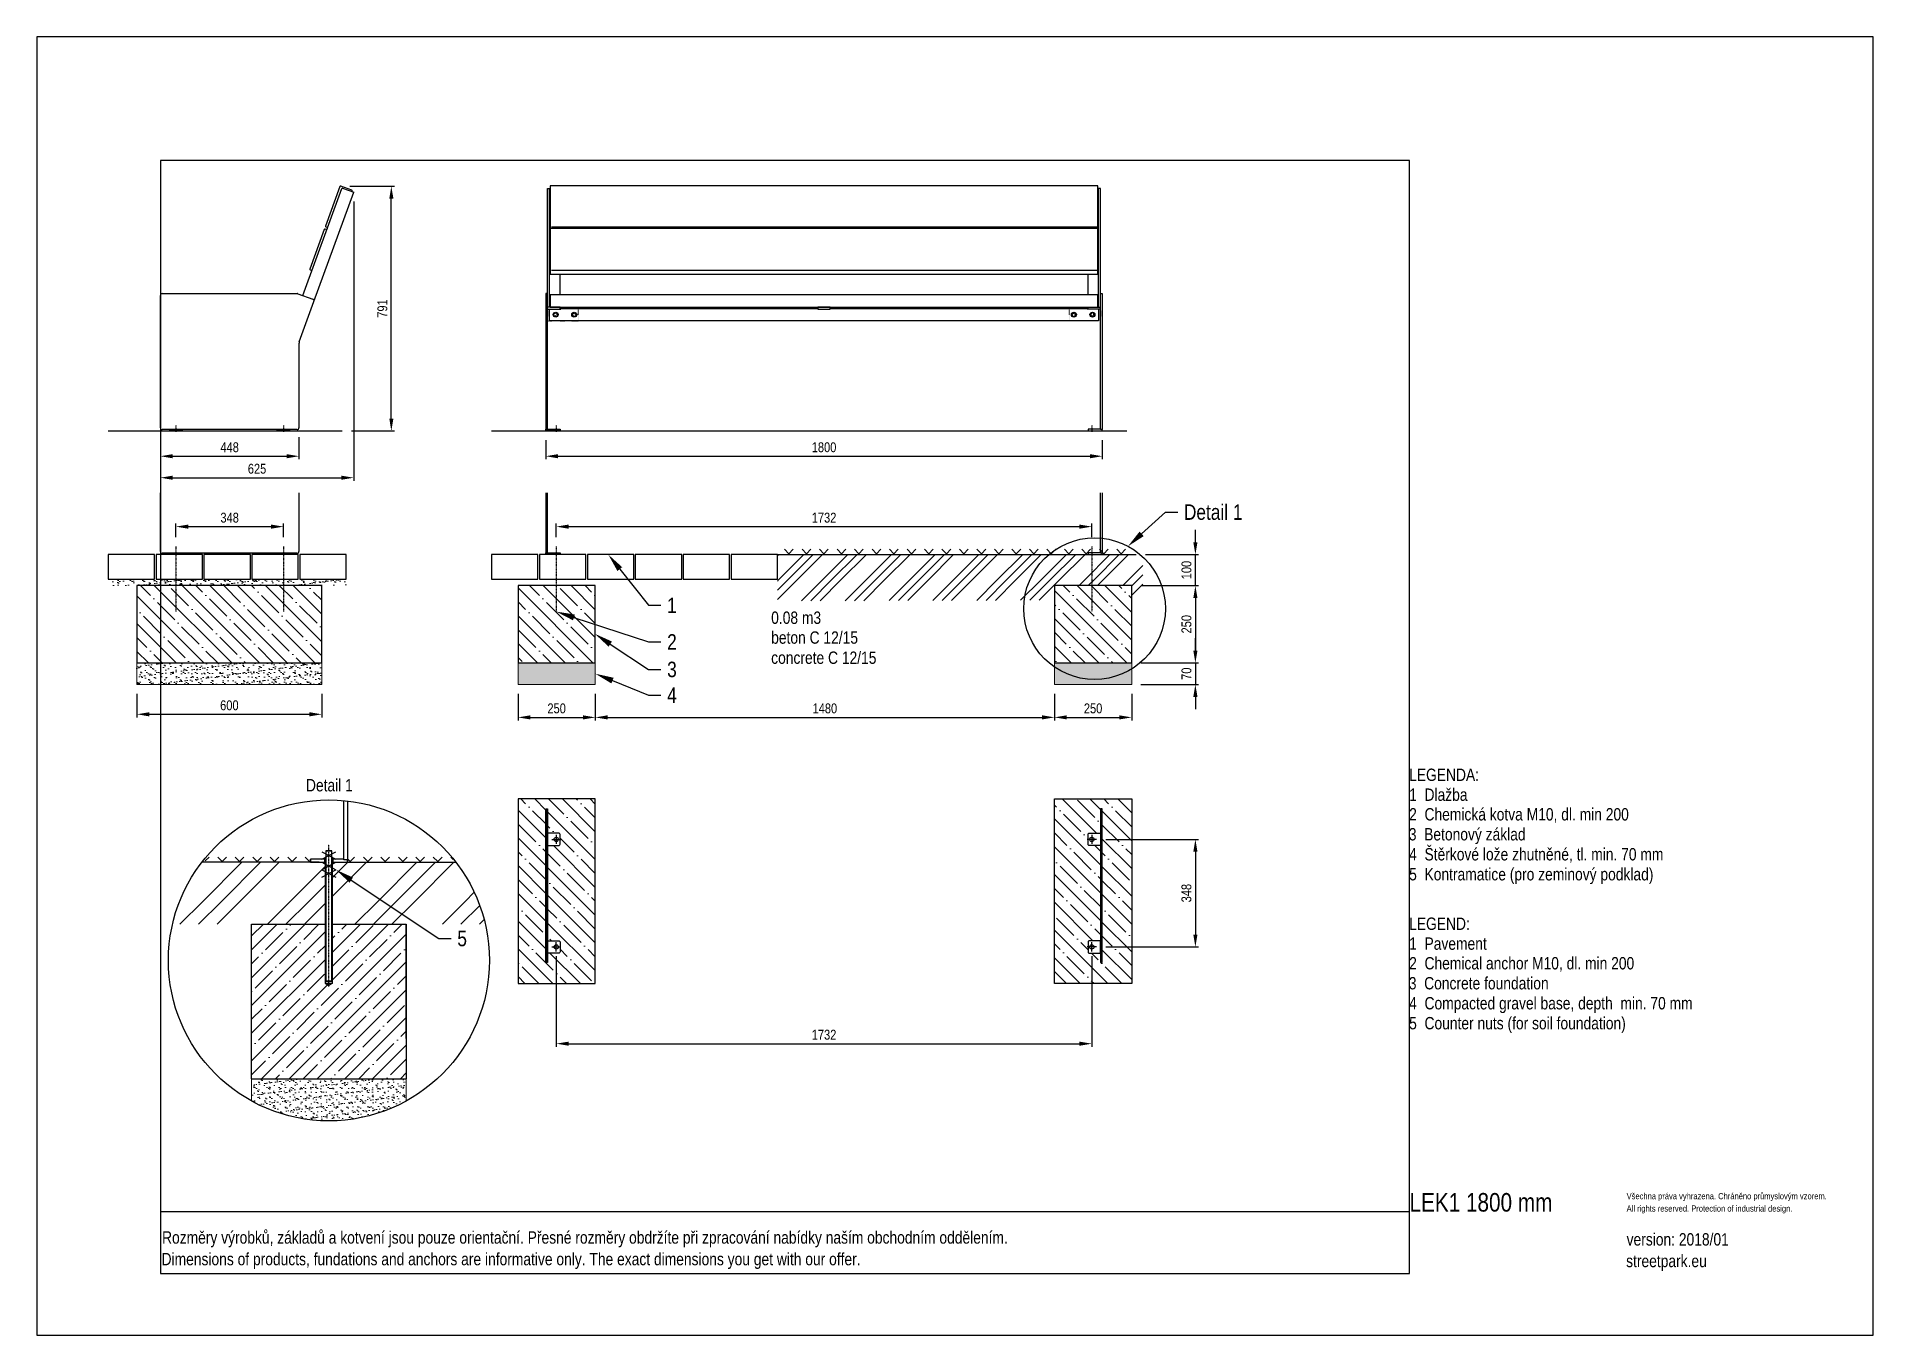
# Model space of a CAD drawing. Header units: millimetres. Extents: x 5064 to 11004, y 3085 to 7285.
import ezdxf
from ezdxf import colors
from ezdxf.entities.mleader import LeaderData, LeaderLine
from ezdxf.lldxf.tags import DXFTag
from ezdxf.math import Vec2, Vec3

# ---------------------------------------------------------------- set-up
doc = ezdxf.new("R2010")
doc.units = ezdxf.units.MM
doc.header["$LTSCALE"] = 0.3
doc.linetypes.add('ACAD_ISO07W100', pattern=[3.5, 0.5, -3])
doc.linetypes.add('DashDot', pattern=[15, 9, -3, 0, -3])
doc.layers.add('Nekreslit', color=6, linetype='Continuous', plot=False)
doc.layers.add('SRAFY', color=251, linetype='Continuous', lineweight=13)
doc.styles.add('SEACAD_Arial', font='arial.ttf', dxfattribs={"width": 0.8})
tags = doc.linetypes.add('CENTER2', pattern=[28.575, 19.05, -3.175, 3.175, -3.175]).pattern_tags.tags
tags[10:11] = [DXFTag(74, 4), DXFTag(75, 0), DXFTag(340, '0'), DXFTag(46, 0.0), DXFTag(50, 0.0), DXFTag(44, 0.0), DXFTag(45, 0.0)]
tags[8:9] = [DXFTag(74, 4), DXFTag(75, 0), DXFTag(340, '0'), DXFTag(46, 0.0), DXFTag(50, 0.0), DXFTag(44, 0.0), DXFTag(45, 0.0)]
tags[6:7] = [DXFTag(74, 4), DXFTag(75, 0), DXFTag(340, '0'), DXFTag(46, 0.0), DXFTag(50, 0.0), DXFTag(44, 0.0), DXFTag(45, 0.0)]
tags[4:5] = [DXFTag(74, 4), DXFTag(75, 0), DXFTag(340, '0'), DXFTag(46, 0.0), DXFTag(50, 0.0), DXFTag(44, 0.0), DXFTag(45, 0.0)]
tags = doc.linetypes.add('HIDDEN2', pattern=[4.7625, 3.175, -1.5875]).pattern_tags.tags
tags[6:7] = [DXFTag(74, 4), DXFTag(75, 0), DXFTag(340, '0'), DXFTag(46, 0.0), DXFTag(50, 0.0), DXFTag(44, 0.0), DXFTag(45, 0.0)]
tags[4:5] = [DXFTag(74, 4), DXFTag(75, 0), DXFTag(340, '0'), DXFTag(46, 0.0), DXFTag(50, 0.0), DXFTag(44, 0.0), DXFTag(45, 0.0)]
doc.dimstyles.new('ISO-25', dxfattribs={"dimtxt": 1.6, "dimasz": 2, "dimexe": 0.5, "dimexo": 1.5, "dimtad": 1, "dimdec": 0, "dimtxsty": 'SEACAD_Arial', "dimcen": 2, "dimadec": 0, "dimazin": 0, "dimtfac": 1, "dimtdec": 0, "dimtmove": 0, "dimatfit": 3, "dimfxl": 1, "dimarcsym": 0})

msp = doc.modelspace()

# ---------------------------------------------------------------- texts
at = {"style": 'SEACAD_Arial', "width": 0.8}
for s, height, p in [('0.08 m3', 40, (7439.9, 5386.2)), ('beton C 12/15', 40, (7439.9, 5322)), ('concrete C 12/15', 40, (7439.9, 5256.8)), ('LEGENDA:', 40, (9503.3, 4878.1)), ('1  Dlažba', 40, (9503.3, 4813.8)), ('2  Chemická kotva M10, dl. min 200', 40, (9503.3, 4750.3)), ('3  Betonový základ', 40, (9502.2, 4685.8)), ('4  Štěrkové lože zhutněné, tl. min. 70 mm', 40, (9503.3, 4621.1)), ('5  Kontramatice (pro zeminový podklad)', 40, (9503.3, 4556.5)), ('LEGEND:', 40, (9503.3, 4396.4)), ('1  Pavement', 40, (9503.3, 4332.1)), ('2  Chemical anchor M10, dl. min 200', 40, (9503.3, 4268.6)), ('3  Concrete foundation', 40, (9502.2, 4204)), ('4  Compacted gravel base, depth  min. 70 mm', 40, (9503.3, 4139.3)), ('5  Counter nuts (for soil foundation)', 40, (9503.3, 4074.7)), ('LEK1 1800 mm ', 60, (9504.4, 3485.3)), ('Všechna práva vyhrazena. Chráněno průmyslovým vzorem.', 20, (10206.7, 3525.3)), ('All rights reserved. Protection of industrial design.', 20, (10206.7, 3485.3)), ('Rozměry výrobků, základů a kotvení jsou pouze orientační. Přesné rozměry obdržíte při zpracování nabídky naším obchodním oddělením.', 39.9982, (5469.8, 3381.6)), ('version: 2018/01', 40, (10206.7, 3375.5)), ('Dimensions of products, fundations and anchors are informative only. The exact dimensions you get with our offer.', 39.9982, (5468.2, 3311.7)), ('streetpark.eu', 40, (10205.1, 3305.6))]:
    msp.add_text(s, height=height, dxfattribs=at).set_placement(p)
at = {"insert": (5935.2, 4884.4), "char_height": 40, "attachment_point": 1, "style": 'SEACAD_Arial'}
msp.add_mtext_dynamic_manual_height_columns('Detail 1', width=226.121, gutter_width=200, heights=[0], dxfattribs=at)

# ---------------------------------------------------------------- blocks, each defined once
blk = doc.blocks.new('*D139')
at = {"color": 0, "lineweight": -2, "transparency": 16777216}
for p, q in [((5388.4, 5160.1), (5388.4, 5083.8)), ((5986.5, 5160.1), (5986.5, 5083.8)), ((5428.4, 5093.8), (5946.5, 5093.8))]:
    blk.add_line(p, q, dxfattribs=at)
at = {"color": 0, "transparency": 16777216}
for points in [[(5428.4, 5100.5), (5428.4, 5087.1), (5388.4, 5093.8)], [(5946.5, 5100.5), (5946.5, 5087.1), (5986.5, 5093.8)]]:
    blk.add_solid(points, dxfattribs=at)
at = {"layer": 'Defpoints', "color": 0, "transparency": 16777216}
for p in [(5388.4, 5190.1), (5986.5, 5190.1), (5986.5, 5093.8)]:
    blk.add_point(p, dxfattribs=at)
at = {"color": 0, "transparency": 16777216, "insert": (5687.5, 5122.6), "char_height": 32, "attachment_point": 5, "style": 'SEACAD_Arial'}
blk.add_mtext('600', dxfattribs=at)
blk = doc.blocks.new('*D143')
at = {"color": 0, "lineweight": -2, "transparency": 16777216}
for p, q in [((5514.4, 5666.4), (5514.4, 5710.7)), ((5862.4, 5666.4), (5862.4, 5710.7)), ((5554.4, 5700.7), (5822.4, 5700.7))]:
    blk.add_line(p, q, dxfattribs=at)
at = {"color": 0, "transparency": 16777216}
for points in [[(5554.4, 5707.4), (5554.4, 5694), (5514.4, 5700.7)], [(5822.4, 5707.4), (5822.4, 5694), (5862.4, 5700.7)]]:
    blk.add_solid(points, dxfattribs=at)
at = {"layer": 'Defpoints', "color": 0, "transparency": 16777216}
for p in [(5862.4, 5700.7), (5514.4, 5636.4), (5862.4, 5636.4)]:
    blk.add_point(p, dxfattribs=at)
at = {"color": 0, "transparency": 16777216, "insert": (5688.4, 5729.6), "char_height": 32, "attachment_point": 5, "style": 'SEACAD_Arial'}
blk.add_mtext('348', dxfattribs=at)
blk = doc.blocks.new('*D162')
at = {"color": 0, "lineweight": -2, "transparency": 16777216}
for p, q in [((5464.4, 5990.4), (5464.4, 5918.5)), ((5912.4, 5990.4), (5912.4, 5918.5)), ((5504.4, 5928.5), (5872.4, 5928.5))]:
    blk.add_line(p, q, dxfattribs=at)
at = {"color": 0, "transparency": 16777216}
for points in [[(5504.4, 5935.2), (5504.4, 5921.8), (5464.4, 5928.5)], [(5872.4, 5935.2), (5872.4, 5921.8), (5912.4, 5928.5)]]:
    blk.add_solid(points, dxfattribs=at)
at = {"layer": 'Defpoints', "color": 0, "transparency": 16777216}
for p in [(5464.4, 6020.4), (5912.4, 6020.4), (5912.4, 5928.5)]:
    blk.add_point(p, dxfattribs=at)
at = {"color": 0, "transparency": 16777216, "insert": (5688.4, 5957.3), "char_height": 32, "attachment_point": 5, "style": 'SEACAD_Arial'}
blk.add_mtext('448', dxfattribs=at)
blk = doc.blocks.new('*D163')
at = {"color": 0, "lineweight": -2, "transparency": 16777216}
for p, q in [((6089.6, 6752.3), (6089.6, 5849)), ((5464.4, 5990.4), (5464.4, 5849)), ((5504.4, 5859), (6049.6, 5859))]:
    blk.add_line(p, q, dxfattribs=at)
at = {"color": 0, "transparency": 16777216}
for points in [[(5504.4, 5865.6), (5504.4, 5852.3), (5464.4, 5859)], [(6049.6, 5865.6), (6049.6, 5852.3), (6089.6, 5859)]]:
    blk.add_solid(points, dxfattribs=at)
at = {"layer": 'Defpoints', "color": 0, "transparency": 16777216}
for p in [(6089.6, 6782.3), (5464.4, 6020.4), (6089.6, 5859)]:
    blk.add_point(p, dxfattribs=at)
at = {"color": 0, "transparency": 16777216, "insert": (5777, 5887.8), "char_height": 32, "attachment_point": 5, "style": 'SEACAD_Arial'}
blk.add_mtext('625', dxfattribs=at)
blk = doc.blocks.new('*D164')
at = {"color": 0, "lineweight": -2, "transparency": 16777216}
for p, q in [((6077.1, 6801.9), (6221.3, 6801.9)), ((6211.3, 6050.4), (6211.3, 6761.9)), ((6082.5, 6010.4), (6221.3, 6010.4))]:
    blk.add_line(p, q, dxfattribs=at)
at = {"color": 0, "transparency": 16777216}
for points in [[(6204.7, 6761.9), (6218, 6761.9), (6211.3, 6801.9)], [(6204.7, 6050.4), (6218, 6050.4), (6211.3, 6010.4)]]:
    blk.add_solid(points, dxfattribs=at)
at = {"layer": 'Defpoints', "color": 0, "transparency": 16777216}
for p in [(6047.1, 6801.9), (6211.3, 6801.9), (6052.5, 6010.4)]:
    blk.add_point(p, dxfattribs=at)
at = {"color": 0, "transparency": 16777216, "insert": (6182.5, 6406.2), "char_height": 32, "attachment_point": 5, "rotation": 90, "style": 'SEACAD_Arial'}
blk.add_mtext('791', dxfattribs=at)
blk = doc.blocks.new('*D166')
at = {"color": 0, "lineweight": -2, "transparency": 16777216}
for p, q in [((6744.9, 5666.5), (6744.9, 5710.7)), ((8476.9, 5666.5), (8476.9, 5710.7)), ((6784.9, 5700.7), (8436.9, 5700.7))]:
    blk.add_line(p, q, dxfattribs=at)
at = {"color": 0, "transparency": 16777216}
for points in [[(6784.9, 5707.4), (6784.9, 5694), (6744.9, 5700.7)], [(8436.9, 5707.4), (8436.9, 5694), (8476.9, 5700.7)]]:
    blk.add_solid(points, dxfattribs=at)
at = {"layer": 'Defpoints', "color": 0, "transparency": 16777216}
for p in [(8476.9, 5700.7), (6744.9, 5636.5), (8476.9, 5636.5)]:
    blk.add_point(p, dxfattribs=at)
at = {"color": 0, "transparency": 16777216, "insert": (7610.9, 5729.6), "char_height": 32, "attachment_point": 5, "style": 'SEACAD_Arial'}
blk.add_mtext('1732', dxfattribs=at)
blk = doc.blocks.new('*D167')
at = {"color": 0, "lineweight": -2, "transparency": 16777216}
for p, q in [((8685.5, 5510.1), (8821.9, 5510.1)), ((8811.9, 5470.1), (8811.9, 5300.1)), ((8635.9, 5260.1), (8821.9, 5260.1))]:
    blk.add_line(p, q, dxfattribs=at)
at = {"color": 0, "transparency": 16777216}
for points in [[(8805.2, 5470.1), (8818.6, 5470.1), (8811.9, 5510.1)], [(8805.2, 5300.1), (8818.6, 5300.1), (8811.9, 5260.1)]]:
    blk.add_solid(points, dxfattribs=at)
at = {"layer": 'Defpoints', "color": 0, "transparency": 16777216}
for p in [(8655.5, 5510.1), (8605.9, 5260.1), (8811.9, 5260.1)]:
    blk.add_point(p, dxfattribs=at)
at = {"color": 0, "transparency": 16777216, "insert": (8783.1, 5385.1), "char_height": 32, "attachment_point": 5, "rotation": 90, "style": 'SEACAD_Arial'}
blk.add_mtext('250', dxfattribs=at)
blk = doc.blocks.new('*D168')
at = {"color": 0, "lineweight": -2, "transparency": 16777216}
for p, q in [((8811.9, 5300.1), (8811.9, 5340.1)), ((8635.9, 5260.1), (8821.9, 5260.1)), ((8811.9, 5260.1), (8811.9, 5190.1)), ((8635.9, 5190.1), (8821.9, 5190.1)), ((8811.9, 5150.1), (8811.9, 5110.1))]:
    blk.add_line(p, q, dxfattribs=at)
at = {"color": 0, "transparency": 16777216}
for points in [[(8805.2, 5300.1), (8818.6, 5300.1), (8811.9, 5260.1)], [(8805.2, 5150.1), (8818.6, 5150.1), (8811.9, 5190.1)]]:
    blk.add_solid(points, dxfattribs=at)
at = {"layer": 'Defpoints', "color": 0, "transparency": 16777216}
for p in [(8605.9, 5260.1), (8605.9, 5190.1), (8811.9, 5190.1)]:
    blk.add_point(p, dxfattribs=at)
at = {"color": 0, "transparency": 16777216, "insert": (8783.1, 5225.1), "char_height": 32, "attachment_point": 5, "rotation": 90, "style": 'SEACAD_Arial'}
blk.add_mtext('70', dxfattribs=at)
blk = doc.blocks.new('*D169')
at = {"color": 0, "lineweight": -2, "transparency": 16777216}
for p, q in [((6621, 5160.1), (6621, 5073.8)), ((6871, 5160.1), (6871, 5073.8)), ((6661, 5083.8), (6831, 5083.8))]:
    blk.add_line(p, q, dxfattribs=at)
at = {"color": 0, "transparency": 16777216}
for points in [[(6661, 5090.5), (6661, 5077.1), (6621, 5083.8)], [(6831, 5090.5), (6831, 5077.1), (6871, 5083.8)]]:
    blk.add_solid(points, dxfattribs=at)
at = {"layer": 'Defpoints', "color": 0, "transparency": 16777216}
for p in [(6621, 5190.1), (6871, 5190.1), (6871, 5083.8)]:
    blk.add_point(p, dxfattribs=at)
at = {"color": 0, "transparency": 16777216, "insert": (6746, 5112.7), "char_height": 32, "attachment_point": 5, "style": 'SEACAD_Arial'}
blk.add_mtext('250', dxfattribs=at)
blk = doc.blocks.new('*D170')
at = {"color": 0, "lineweight": -2, "transparency": 16777216}
for p, q in [((8356, 5160.1), (8356, 5073.8)), ((8605.9, 5160.1), (8605.9, 5073.8)), ((8396, 5083.8), (8565.9, 5083.8))]:
    blk.add_line(p, q, dxfattribs=at)
at = {"color": 0, "transparency": 16777216}
for points in [[(8396, 5090.5), (8396, 5077.2), (8356, 5083.8)], [(8565.9, 5090.5), (8565.9, 5077.2), (8605.9, 5083.8)]]:
    blk.add_solid(points, dxfattribs=at)
at = {"layer": 'Defpoints', "color": 0, "transparency": 16777216}
for p in [(8356, 5190.1), (8605.9, 5190.1), (8605.9, 5083.8)]:
    blk.add_point(p, dxfattribs=at)
at = {"color": 0, "transparency": 16777216, "insert": (8481, 5112.7), "char_height": 32, "attachment_point": 5, "style": 'SEACAD_Arial'}
blk.add_mtext('250', dxfattribs=at)
blk = doc.blocks.new('*D171')
at = {"color": 0, "lineweight": -2, "transparency": 16777216}
for p, q in [((6871, 5160.1), (6871, 5073.8)), ((8356, 5160.1), (8356, 5073.8)), ((6911, 5083.8), (8316, 5083.8))]:
    blk.add_line(p, q, dxfattribs=at)
at = {"color": 0, "transparency": 16777216}
for points in [[(6911, 5090.5), (6911, 5077.1), (6871, 5083.8)], [(8316, 5090.5), (8316, 5077.1), (8356, 5083.8)]]:
    blk.add_solid(points, dxfattribs=at)
at = {"layer": 'Defpoints', "color": 0, "transparency": 16777216}
for p in [(6871, 5190.1), (8356, 5190.1), (8356, 5083.8)]:
    blk.add_point(p, dxfattribs=at)
at = {"color": 0, "transparency": 16777216, "insert": (7613.5, 5112.7), "char_height": 32, "attachment_point": 5, "style": 'SEACAD_Arial'}
blk.add_mtext('1480', dxfattribs=at)
blk = doc.blocks.new('*D172')
at = {"color": 0, "lineweight": -2, "transparency": 16777216}
for p, q in [((8811.9, 5650.4), (8811.9, 5690.4)), ((8650.4, 5610.4), (8821.9, 5610.4)), ((8811.9, 5510.1), (8811.9, 5610.4)), ((8636, 5510.1), (8821.9, 5510.1)), ((8811.9, 5470.1), (8811.9, 5430.1))]:
    blk.add_line(p, q, dxfattribs=at)
at = {"color": 0, "transparency": 16777216}
for points in [[(8805.2, 5650.4), (8818.6, 5650.4), (8811.9, 5610.4)], [(8805.2, 5470.1), (8818.6, 5470.1), (8811.9, 5510.1)]]:
    blk.add_solid(points, dxfattribs=at)
at = {"layer": 'Defpoints', "color": 0, "transparency": 16777216}
for p in [(8620.4, 5610.4), (8811.9, 5610.4), (8606, 5510.1)]:
    blk.add_point(p, dxfattribs=at)
at = {"color": 0, "transparency": 16777216, "insert": (8783.1, 5560.3), "char_height": 32, "attachment_point": 5, "rotation": 90, "style": 'SEACAD_Arial'}
blk.add_mtext('100', dxfattribs=at)
blk = doc.blocks.new('*D173')
at = {"color": 0, "lineweight": -2, "transparency": 16777216}
for p, q in [((6710.9, 5980.4), (6710.9, 5918.5)), ((8510.9, 5980.4), (8510.9, 5918.5)), ((6750.9, 5928.5), (8470.9, 5928.5))]:
    blk.add_line(p, q, dxfattribs=at)
at = {"color": 0, "transparency": 16777216}
for points in [[(6750.9, 5935.2), (6750.9, 5921.8), (6710.9, 5928.5)], [(8470.9, 5935.2), (8470.9, 5921.8), (8510.9, 5928.5)]]:
    blk.add_solid(points, dxfattribs=at)
at = {"layer": 'Defpoints', "color": 0, "transparency": 16777216}
for p in [(6710.9, 6010.4), (8510.9, 6010.4), (8510.9, 5928.5)]:
    blk.add_point(p, dxfattribs=at)
at = {"color": 0, "transparency": 16777216, "insert": (7610.9, 5957.3), "char_height": 32, "attachment_point": 5, "style": 'SEACAD_Arial'}
blk.add_mtext('1800', dxfattribs=at)
blk = doc.blocks.new('*D177')
at = {"color": 0, "lineweight": -2, "transparency": 16777216}
for p, q in [((6744.9, 4311.3), (6744.9, 4018.4)), ((8476.9, 4311.3), (8476.9, 4018.4)), ((6784.9, 4028.4), (8436.9, 4028.4))]:
    blk.add_line(p, q, dxfattribs=at)
at = {"color": 0, "transparency": 16777216}
for points in [[(6784.9, 4035), (6784.9, 4021.7), (6744.9, 4028.4)], [(8436.9, 4035), (8436.9, 4021.7), (8476.9, 4028.4)]]:
    blk.add_solid(points, dxfattribs=at)
at = {"layer": 'Defpoints', "color": 0, "transparency": 16777216}
for p in [(6744.9, 4341.3), (8476.9, 4341.3), (8476.9, 4028.4)]:
    blk.add_point(p, dxfattribs=at)
at = {"color": 0, "transparency": 16777216, "insert": (7610.9, 4057.2), "char_height": 32, "attachment_point": 5, "style": 'SEACAD_Arial'}
blk.add_mtext('1732', dxfattribs=at)
blk = doc.blocks.new('*D178')
at = {"color": 0, "lineweight": -2, "transparency": 16777216}
for p, q in [((8521.9, 4689.3), (8821.9, 4689.3)), ((8811.9, 4649.3), (8811.9, 4381.3)), ((8521.9, 4341.3), (8821.9, 4341.3))]:
    blk.add_line(p, q, dxfattribs=at)
at = {"color": 0, "transparency": 16777216}
for points in [[(8805.2, 4649.3), (8818.6, 4649.3), (8811.9, 4689.3)], [(8805.2, 4381.3), (8818.6, 4381.3), (8811.9, 4341.3)]]:
    blk.add_solid(points, dxfattribs=at)
at = {"layer": 'Defpoints', "color": 0, "transparency": 16777216}
for p in [(8491.9, 4689.3), (8491.9, 4341.3), (8811.9, 4341.3)]:
    blk.add_point(p, dxfattribs=at)
at = {"color": 0, "transparency": 16777216, "insert": (8783.1, 4515.3), "char_height": 32, "attachment_point": 5, "rotation": 90, "style": 'SEACAD_Arial'}
blk.add_mtext('348', dxfattribs=at)

# ---------------------------------------------------------------- dimensions: what is measured, and where the dimension line sits
for base, p1, p2, picture, middle in [((6089.6, 5859), (5464.4, 6020.4), (6089.6, 6782.3), '*D163', (5777, 5887.8)), ((5912.4, 5928.5), (5464.4, 6020.4), (5912.4, 6020.4), '*D162', (5688.4, 5957.3)), ((8510.9, 5928.5), (6710.9, 6010.4), (8510.9, 6010.4), '*D173', (7610.9, 5957.3)), ((8476.9, 4028.4), (6744.9, 4341.3), (8476.9, 4341.3), '*D177', (7610.9, 4057.2))]:
    dim = msp.add_linear_dim(base=base, p1=p1, p2=p2, dimstyle='ISO-25')
    dim.commit()
    dim.dimension.update_dxf_attribs({"geometry": picture, "text_midpoint": middle})
for base, p1, p2, override, picture, middle in [((6211.3184, 6801.9261), (6052.5447, 6010.4477), (6047.0971, 6801.9261), {"dimrnd": 1}, '*D164', (6182.4801, 6406.1869)), ((8811.9, 5260.1), (8655.5, 5510.1), (8605.9, 5260.1), {"dimscale": 0}, '*D167', (8783.1, 5385.1)), ((8811.9, 5190.1), (8605.9, 5260.1), (8605.9, 5190.1), {"dimscale": 0, "dimtmove": 1}, '*D168', (8783.1, 5225.1))]:
    dim = msp.add_linear_dim(base=base, p1=p1, p2=p2, angle=90, dimstyle='ISO-25', override=override)
    dim.commit()
    dim.dimension.update_dxf_attribs({"geometry": picture, "text_midpoint": middle})
dim = msp.add_linear_dim(base=(5862.4, 5700.7), p1=(5514.4, 5636.4), p2=(5862.4, 5636.4), dimstyle='ISO-25', override={"dimrnd": 1})
dim.commit()
dim.dimension.update_dxf_attribs({"geometry": '*D143', "text_midpoint": (5688.4, 5700.7), "dimtype": 160})
for base, p1, p2, override, picture, middle in [((8476.9, 5700.7), (6744.9, 5636.5), (8476.9, 5636.5), {"dimscale": 0, "dimrnd": 1}, '*D166', (7610.9, 5729.6)), ((5986.5, 5093.8), (5388.4, 5190.1), (5986.5, 5190.1), {"dimscale": 0, "dimrnd": 10, "dimtix": 0, "dimtofl": 1, "dimtmove": 0, "dimatfit": 3}, '*D139', (5687.5, 5122.6)), ((6871, 5083.8), (6621, 5190.1), (6871, 5190.1), {"dimscale": 0, "dimtix": 0, "dimtofl": 1, "dimtmove": 0, "dimatfit": 3}, '*D169', (6746, 5112.7)), ((8356, 5083.8), (6871, 5190.1), (8356, 5190.1), {"dimscale": 0, "dimrnd": 10, "dimtix": 0, "dimtofl": 1, "dimtmove": 0, "dimatfit": 3}, '*D171', (7613.5, 5112.7)), ((8605.9, 5083.8), (8356, 5190.1), (8605.9, 5190.1), {"dimscale": 0, "dimtix": 0, "dimtofl": 1, "dimtmove": 0, "dimatfit": 3}, '*D170', (8481, 5112.7))]:
    dim = msp.add_linear_dim(base=base, p1=p1, p2=p2, dimstyle='ISO-25', override=override)
    dim.commit()
    dim.dimension.update_dxf_attribs({"geometry": picture, "text_midpoint": middle})
for base, p1, p2, picture, middle in [((8811.9, 5610.4), (8606, 5510.1), (8620.4, 5610.4), '*D172', (8783.1, 5560.3)), ((8811.9, 4341.3), (8491.9, 4689.3), (8491.9, 4341.3), '*D178', (8783.1, 4515.3))]:
    dim = msp.add_linear_dim(base=base, p1=p1, p2=p2, angle=90, dimstyle='ISO-25')
    dim.commit()
    dim.dimension.update_dxf_attribs({"geometry": picture, "text_midpoint": middle})

# ---------------------------------------------------------------- hatches: boundary and pattern name
at = {"layer": 'SRAFY'}
h = msp.add_hatch(dxfattribs=at)
h.set_pattern_fill('GOST_GROUND', color=256, scale=10)
h.set_pattern_definition([(45, (251.48, 295.79), (141.4214, -9e-15), [200]), (45, (281.48, 295.79), (141.4214, -9e-15), [200]), (45, (311.48, 295.79), (141.4214, -9e-15), [200])])
h.paths.add_polyline_path([(8355.9, 5462.8), (7460.3, 5460.5), (7460.6, 5608), (8641.9, 5610.4), (8641.9, 5463), (8606, 5463), (8606, 5510.1), (8355.9, 5510.1)])
h = msp.add_hatch(dxfattribs=at)
h.set_pattern_fill('TERACO', color=256, scale=20)
h.set_pattern_definition([(45, (200, 295.79), (-28.28427, 28.28427), [20, -20]), (135, (256.57, 295.79), (-28.28427, -28.28427), [20, -20])])
h.paths.add_polyline_path([(7460.4, 5610.4), (7460.4, 5633.5), (8590.4, 5633.5), (8590.4, 5610.5)])
h = msp.add_hatch(dxfattribs=at)
h.set_pattern_fill('AR-SAND', color=256, scale=0.5)
h.set_pattern_definition([(37.5, (-1240, 295.79), (-0.800016, 24.47066), [0, -19.304, 0, -21.59, 0, -20.6375]), (7.5, (-1240, 295.79), (22.47616, 35.84126), [0, -10.414, 0, -17.399, 0, -6.6675]), (327.5, (-1255.62, 295.79), (39.54962, 0.07186), [0, -6.35, 0, -22.86, 0, -29.845]), (317.5, (-1255.62, 295.79), (38.17782, 11.14647), [0, -3.175, 0, -14.986, 0, -17.145])])
h.paths.add_polyline_path([(5295.4, 5530.4), (5295.4, 5510.5), (5326, 5510.4), (5446, 5510.3), (5446, 5530.4)])
h.paths.add_polyline_path([(6065.3, 5510.1), (6065.3, 5530.4), (5446, 5530.4), (5446, 5510.3), (5576, 5510.1)])
h = msp.add_hatch(dxfattribs=at)
h.set_pattern_fill('ANSI35', color=256, scale=10, angle=90)
h.set_pattern_definition([(135, (-1, 0), (-44.9013, -44.9013), []), (135, (-1, 44.9), (-44.9013, -44.9013), [79.375, -15.875, 0, -15.875])])
h.paths.add_polyline_path([(5986.5, 5510.1), (5463.4, 5510.4), (5463.4, 5260.1), (5986.5, 5260.1)])
h.paths.add_polyline_path([(5463.4, 5510.4), (5388.4, 5510.4), (5388.4, 5260.1), (5436.4, 5260.1, 2.414211), (5436.4, 5260.1, 0.414214), (5436.4, 5260.1), (5463.4, 5260.1)])
h = msp.add_hatch(dxfattribs=at)
h.set_pattern_fill('ANSI35', color=256, scale=10, angle=90)
h.paths.add_polyline_path([(6870.9, 5510.1), (6621, 5510.4), (6621, 5260.1), (6871, 5260.1)])
h = msp.add_hatch(dxfattribs=at)
h.set_pattern_fill('ANSI35', color=256, scale=10, angle=90)
h.set_pattern_definition([(135, (289.48, 0.008), (-44.9013, -44.9013), []), (135, (289.48, 44.91), (-44.9013, -44.9013), [79.375, -15.875, 0, -15.875])])
h.paths.add_polyline_path([(8605.9, 5510.1), (8355.9, 5510.1), (8355.9, 5260.1), (8606, 5260.1)])
h = msp.add_hatch(dxfattribs=at)
h.set_pattern_fill('AR-SAND', color=256, scale=0.5)
h.set_pattern_definition([(37.5, (-1, 0), (-0.800016, 24.47066), [0, -19.304, 0, -21.59, 0, -20.6375]), (7.5, (-1, 0), (22.47616, 35.84126), [0, -10.414, 0, -17.399, 0, -6.6675]), (327.5, (-16.62, 0), (39.54962, 0.07186), [0, -6.35, 0, -22.86, 0, -29.845]), (317.5, (-16.62, 0), (38.17782, 11.14647), [0, -3.175, 0, -14.986, 0, -17.145])])
h.paths.add_polyline_path([(5986.5, 5190.1), (5986.5, 5260.1), (5388.4, 5260.1), (5388.4, 5190.1)])
h = msp.add_hatch(dxfattribs=at)
h.set_pattern_fill('AR-SAND', color=256, scale=0.5)
h.set_pattern_definition([(37.5, (-5940, 0), (-0.800016, 24.470662), [0, -19.304, 0, -21.59, 0, -20.6375]), (7.5, (-5940, 0), (22.476164, 35.841255), [0, -10.414, 0, -17.399, 0, -6.6675]), (327.5, (-5955.62, 0), (39.549619, 0.07186), [0, -6.35, 0, -22.86, 0, -29.845]), (317.5, (-5955.62, 0), (38.17782, 11.146466), [0, -3.175, 0, -14.986, 0, -17.145])])
h.paths.add_polyline_path([(6871, 5260.1), (6621, 5260.1), (6621, 5190.1), (6871, 5190.1)])
h.paths.add_polyline_path([(8355.9, 5260.1), (8606, 5260.1), (8606, 5190.1), (8356, 5190.1)])
h = msp.add_hatch(dxfattribs=at)
h.set_pattern_fill('ANSI35', color=256, scale=10, angle=90)
h.paths.add_polyline_path([(6871, 4819.9), (6621, 4819.9), (6621, 4222.8), (6871, 4222.8)])
h.paths.add_polyline_path([(6710.9, 4739.3), (6710.9, 4788.3), (6716.9, 4788.3), (6716.9, 4739.3), (6716.9, 4709.3), (6752.9, 4709.3, -0.414214), (6756.9, 4705.3), (6756.9, 4673.3, -0.414214), (6752.9, 4669.3), (6716.9, 4669.3), (6716.9, 4361.3), (6752.9, 4361.3, -0.414214), (6756.9, 4357.3), (6756.9, 4325.3, -0.414214), (6752.9, 4321.3), (6716.9, 4321.3), (6716.9, 4291.3), (6710.9, 4291.3)], flags=16)
h.paths.add_polyline_path([(6737.9, 4689.3, -1), (6751.9, 4689.3, -1)], flags=0)
h.paths.add_polyline_path([(6751.9, 4341.3, -1), (6737.9, 4341.3, -1)], flags=0)
h.paths.add_polyline_path([(8606, 4819.9), (8356, 4819.9), (8356, 4222.8), (8606, 4222.8)])
h.paths.add_polyline_path([(8504.9, 4669.3), (8468.9, 4669.3, -0.414214), (8464.9, 4673.3), (8464.9, 4705.3, -0.414214), (8468.9, 4709.3), (8504.9, 4709.3), (8504.9, 4739.3), (8504.9, 4788.3), (8510.9, 4788.3), (8510.9, 4739.3), (8510.9, 4291.3), (8504.9, 4291.3), (8504.9, 4321.3), (8468.9, 4321.3, -0.414214), (8464.9, 4325.3), (8464.9, 4357.3, -0.414214), (8468.9, 4361.3), (8504.9, 4361.3)], flags=16)
h.paths.add_polyline_path([(8469.9, 4689.3, -1), (8483.9, 4689.3, -1)], flags=0)
h.paths.add_polyline_path([(8483.9, 4341.3, -1), (8469.9, 4341.3, -1)], flags=0)
h = msp.add_hatch(dxfattribs=at)
h.set_pattern_fill('ANSI31', color=256, scale=0.9)
h.paths.add_polyline_path([(6716.9, 4788.3), (6710.9, 4788.3), (6710.9, 4291.3), (6716.9, 4291.3)])
h = msp.add_hatch(dxfattribs=at)
h.set_pattern_fill('ANSI31', color=256)
h.paths.add_polyline_path([(8510.9, 4788.3), (8504.9, 4788.3), (8504.9, 4739.3), (8510.9, 4739.3)])
h.paths.add_polyline_path([(8510.9, 4739.3), (8504.9, 4739.3), (8504.9, 4291.3), (8510.9, 4291.3)])
h = msp.add_hatch(dxfattribs=at)
h.set_pattern_fill('TERACO', color=256, scale=20)
h.set_pattern_definition([(45, (-2708.11, -699.72), (-28.28427, 28.28427), [20, -20]), (135, (-2651.54, -699.72), (-28.28427, -28.28427), [20, -20])])
h.paths.add_polyline_path([(5609.5, 4614.9), (5609.5, 4638), (5949.4, 4638), (5949.4, 4614.9)])
h = msp.add_hatch(dxfattribs=at)
h.set_pattern_fill('TERACO', color=256, scale=20)
h.set_pattern_definition([(45, (-2237.18, -699.72), (-28.28427, 28.28427), [20, -20]), (135, (-2180.613, -699.72), (-28.28427, -28.28427), [20, -20])])
h.paths.add_polyline_path([(6069.4, 4614.9), (6069.4, 4638), (6411.2, 4638), (6411.2, 4614.9)])
h = msp.add_hatch(dxfattribs=at)
h.set_pattern_fill('GOST_GROUND', color=256, scale=20)
h.set_pattern_definition([(45, (-1469.58, 245.79), (282.8427, -2e-14), [400]), (45, (-1409.58, 245.79), (282.8427, -2e-14), [400]), (45, (-1349.58, 245.79), (282.8427, -2e-14), [400])])
h.paths.add_polyline_path([(5999.4, 4615), (5977.4, 4615), (5598.5, 4615, 0.107975), (5503.6, 4414.7), (5759.4, 4414.7), (5999.4, 4414.7)])
h.paths.add_polyline_path([(6420.3, 4615), (6041.4, 4615), (6019.4, 4615), (6019.4, 4414.7), (6259.4, 4414.7), (6515.2, 4414.7, 0.107975)])
h = msp.add_hatch(dxfattribs=at)
h.set_pattern_fill('ANSI35', color=256, scale=10, angle=0.00001)
h.set_pattern_definition([(45, (-1469.58, 245.79), (-44.9013, 44.90127), []), (45, (-1424.68, 245.79), (-44.9013, 44.90127), [79.375, -15.875, 0, -15.875])])
h.paths.add_polyline_path([(6259.4, 4414.7), (6019.4, 4414.7), (6019.4, 4223.7), (5999.4, 4223.7), (5999.4, 4414.7), (5759.4, 4414.7), (5759.4, 3914.7), (6259.4, 3914.7)])
h = msp.add_hatch(dxfattribs=at)
h.set_pattern_fill('AR-SAND', color=256, scale=0.5, angle=0.00001)
h.set_pattern_definition([(37.5, (-1469.582, 245.79), (-0.80002, 24.47066), [0, -19.304, 0, -21.59, 0, -20.6375]), (7.5, (-1469.582, 245.79), (22.47616, 35.84126), [0, -10.414, 0, -17.399, 0, -6.6675]), (327.5, (-1485.203, 245.79), (39.54962, 0.071866), [0, -6.35, 0, -22.86, 0, -29.845]), (317.5, (-1485.203, 245.79), (38.17782, 11.14647), [0, -3.175, 0, -14.986, 0, -17.145])])
h.paths.add_polyline_path([(5759.4, 3914.7), (5759.4, 3842.8, 0.256659), (6259.4, 3842.8), (6259.4, 3914.7)])

# ---------------------------------------------------------------- linework, layer by layer
for p, q in [((5925.4, 6448), (6051.4, 6794.1)), ((5961, 6429), (6089.6, 6782.3)), ((6053.9, 6795.3), (6089.6, 6782.3)), ((6716.9, 6793.9), (6722.9, 6793.9)), ((6716.9, 6410.5), (6716.9, 6793.9)), ((6722.9, 6410.5), (6722.9, 6793.9)), ((6722.9, 6784.4), (6724.9, 6784.4)), ((8498.9, 6784.4), (8496.9, 6784.4)), ((8498.9, 6410.5), (8498.9, 6793.9)), ((8504.9, 6793.9), (8498.9, 6793.9)), ((8504.9, 6410.5), (8504.9, 6793.9)), ((6003.5, 6662.6), (6004.9, 6666.3)), ((6728.9, 6670.6), (8492.9, 6670.6)), ((6728.9, 6530.6), (8492.9, 6530.6)), ((6756.9, 6450.5), (6756.9, 6516.9)), ((8464.9, 6450.5), (8464.9, 6517.1)), ((5464.4, 6020.4), (5464.4, 6448.4)), ((5470.4, 6454.4), (5906.6, 6454.4)), ((5908.7, 6454.1), (5957.3, 6436.4)), ((5913.6, 6298.5), (5961, 6429)), ((6756.9, 6404.5), (6759.9, 6404.5)), ((6759.9, 6404.5), (6759.9, 6406.5)), ((8461.9, 6404.5), (8461.9, 6406.5)), ((8464.9, 6404.5), (8461.9, 6404.5)), ((5912.4, 6292), (5912.4, 6020.4)), ((5494.4, 6014.4), (5470.4, 6014.4)), ((5842.4, 6014.4), (5534.4, 6014.4)), ((5906.4, 6014.4), (5882.4, 6014.4)), ((5464.4, 5620.4), (5464.4, 5810.4)), ((5912.4, 5810.4), (5912.4, 5620.4)), ((5494.4, 5614.4), (5470.4, 5614.4)), ((5842.4, 5614.4), (5534.4, 5614.4)), ((5906.4, 5614.4), (5882.4, 5614.4)), ((7460.4, 5610.4), (8620.4, 5610.4)), ((5295.4, 5530.4), (5437.4, 5530.4)), ((5986.9, 4649.3), (6031.9, 4625.3)), ((5986.9, 4625.3), (6031.9, 4649.3)), ((6001, 4653), (6017.8, 4653)), ((5977.4, 4615), (5598.5, 4615)), ((5949.4, 4615), (5949.4, 4625)), ((5999.4, 4625), (5949.4, 4625)), ((5949.4, 4625), (5949.4, 4615)), ((5949.4, 4615), (5999.4, 4615)), ((5986.9, 4615), (6031.9, 4591)), ((5986.9, 4591), (6031.9, 4615)), ((5986.9, 4591), (6031.9, 4567)), ((5986.9, 4567), (6031.9, 4591)), ((6057.4, 4625), (6019.4, 4625)), ((6019.4, 4615), (6069.4, 4615)), ((6041.4, 4615), (6420.3, 4615)), ((6069.4, 4625), (6069.4, 4615)), ((6069.4, 4615), (6069.4, 4625)), ((5997.4, 4223.7), (6009.4, 4216.7)), ((6021.4, 4223.7), (6009.4, 4216.7))]:
    msp.add_line(p, q)
at = {"color": 7, "linetype": 'Continuous'}
for p, q in [((5295.4, 6010.4), (6052.5, 6010.4)), ((6535.4, 6010.4), (8590.4, 6010.4)), ((5464.4, 5810.4), (5464.4, 5666.4)), ((5445.4, 5610.4), (5295.4, 5610.4)), ((5295.4, 5610.4), (5295.4, 5530.4)), ((5445.4, 5530.4), (5445.4, 5610.4)), ((5600.4, 5610.4), (5450.4, 5610.4)), ((5450.4, 5610.4), (5450.4, 5530.4)), ((5600.4, 5530.4), (5600.4, 5610.4)), ((5755.4, 5610.4), (5605.4, 5610.4)), ((5605.4, 5610.4), (5605.4, 5530.4)), ((5755.4, 5530.4), (5755.4, 5610.4)), ((5910.4, 5610.4), (5760.4, 5610.4)), ((5760.4, 5610.4), (5760.4, 5530.4)), ((5910.4, 5530.4), (5910.4, 5610.4)), ((6065.4, 5610.4), (5915.4, 5610.4)), ((5915.4, 5610.4), (5915.4, 5530.4)), ((6065.4, 5530.4), (6065.4, 5610.4)), ((6685.4, 5610.4), (6535.4, 5610.4)), ((6535.4, 5610.4), (6535.4, 5530.4)), ((6685.4, 5530.4), (6685.4, 5610.4)), ((6840.4, 5610.4), (6690.4, 5610.4)), ((6690.4, 5610.4), (6690.4, 5530.4)), ((6840.4, 5530.4), (6840.4, 5610.4)), ((6995.4, 5610.4), (6845.4, 5610.4)), ((6845.4, 5610.4), (6845.4, 5530.4)), ((6995.4, 5530.4), (6995.4, 5610.4)), ((7150.4, 5610.4), (7000.4, 5610.4)), ((7000.4, 5610.4), (7000.4, 5530.4)), ((7150.4, 5530.4), (7150.4, 5610.4)), ((7305.4, 5610.4), (7155.4, 5610.4)), ((7155.4, 5610.4), (7155.4, 5530.4)), ((7305.4, 5530.4), (7305.4, 5610.4)), ((7460.4, 5610.4), (7310.4, 5610.4)), ((7310.4, 5610.4), (7310.4, 5530.4)), ((7460.4, 5530.4), (7460.4, 5610.4)), ((5295.4, 5530.4), (5445.4, 5530.4)), ((5450.4, 5530.4), (5600.4, 5530.4)), ((5605.4, 5530.4), (5755.4, 5530.4)), ((5760.4, 5530.4), (5910.4, 5530.4)), ((5915.4, 5530.4), (6065.4, 5530.4)), ((6535.4, 5530.4), (6685.4, 5530.4)), ((6690.4, 5530.4), (6840.4, 5530.4)), ((6845.4, 5530.4), (6995.4, 5530.4)), ((7000.4, 5530.4), (7150.4, 5530.4)), ((7155.4, 5530.4), (7305.4, 5530.4)), ((7310.4, 5530.4), (7460.4, 5530.4)), ((5999.4, 4651.4), (5999.4, 4231.3)), ((6019.4, 4231.3), (6019.4, 4651.4)), ((5759.4, 3914.7), (5759.4, 4414.7)), ((5759.4, 4414.7), (5999.4, 4414.7)), ((6019.4, 4414.7), (6259.4, 4414.7)), ((6259.4, 4414.7), (6259.4, 3914.7)), ((6259.4, 4293.7), (6259.4, 4413.7)), ((6259.4, 4045.4), (6259.4, 4413.7)), ((5759.4, 3914.7), (6259.4, 3914.7))]:
    msp.add_line(p, q, dxfattribs=at)
at = {"color": 0, "linetype": 'DashDot', "ltscale": 0.1}
for p, q in [((5514.4, 6027.4), (5514.4, 6007.4)), ((5862.4, 6027.4), (5862.4, 6007.4)), ((6744.9, 6027.4), (6744.9, 6007.4)), ((8476.9, 6027.4), (8476.9, 6007.4))]:
    msp.add_line(p, q, dxfattribs=at)
at = {"lineweight": 15}
for p, q in [((6665.9, 6010.4), (6715.9, 6010.4)), ((8466.5, 5610.4), (8416.5, 5610.4)), ((6001, 4653), (6001, 4229.7)), ((6017.8, 4229.7), (6017.8, 4653))]:
    msp.add_line(p, q, dxfattribs=at)
at = {"linetype": 'DashDot', "lineweight": 30}
for p, q in [((5514.4, 5636.4), (5514.4, 5425.8)), ((5862.4, 5636.4), (5862.4, 5425.8)), ((6744.9, 5636.5), (6744.9, 5425.8)), ((8476.9, 5636.5), (8476.9, 5425.8))]:
    msp.add_line(p, q, dxfattribs=at)
at = {"linetype": 'CENTER2', "ltscale": 0.1}
for p, q in [((6744.9, 4704.3), (6744.9, 4674.3)), ((8476.9, 4704.3), (8476.9, 4674.3)), ((6729.9, 4689.3), (6759.9, 4689.3)), ((8491.9, 4689.3), (8461.9, 4689.3)), ((6729.9, 4341.3), (6759.9, 4341.3)), ((6744.9, 4326.3), (6744.9, 4356.3)), ((8491.9, 4341.3), (8461.9, 4341.3)), ((8476.9, 4326.3), (8476.9, 4356.3))]:
    msp.add_line(p, q, dxfattribs=at)
at = {"color": 7, "linetype": 'HIDDEN2'}
for p, q in [((6001, 4653), (5999.4, 4651.4)), ((6019.4, 4651.4), (5999.4, 4651.4)), ((6019.4, 4651.4), (6017.8, 4653)), ((5997.4, 4615), (5997.4, 4414.7)), ((5999.4, 4614.9), (5999.4, 4614.9)), ((6019.4, 4614.9), (6019.4, 4614.9)), ((6021.4, 4414.7), (6021.4, 4615)), ((5997.4, 4414.7), (5997.4, 4223.7)), ((6021.4, 4223.7), (6021.4, 4414.7)), ((5997.4, 4223.7), (6021.4, 4223.7)), ((5999.4, 4231.3), (6019.4, 4231.3)), ((5999.4, 4231.3), (6001, 4229.7)), ((6009.4, 4229.7), (6001, 4229.7)), ((6017.8, 4229.7), (6009.4, 4229.7)), ((6017.8, 4229.7), (6019.4, 4231.3))]:
    msp.add_line(p, q, dxfattribs=at)
at = {"color": 7, "linetype": 'DashDot', "lineweight": 30}
msp.add_line((6009.4, 4212.9), (6009.4, 4672.9), dxfattribs=at)
at = {"color": 7, "linetype": 'HIDDEN2', "ltscale": 0.1}
for p, q in [((5995.4, 4625), (5995.4, 4615)), ((6023.4, 4615), (6023.4, 4625))]:
    msp.add_line(p, q, dxfattribs=at)
for points in [[(6084, 6784.4), (6084.7, 6786.2, 0.414214), (6083.5, 6788.8), (6047.8, 6801.8, 0.414214), (6045.2, 6800.6), (5998.7, 6672.8, 0.414214), (5999.9, 6670.2), (6005.5, 6668.2)], [(6002.8, 6660.7), (5997.2, 6662.7, 0.414214), (5994.6, 6661.5), (5948.1, 6533.7, 0.414214), (5949.3, 6531.2), (5954.9, 6529.1)], [(8498.9, 6404.5), (8498.9, 6368.5, -0.414214), (8496.9, 6366.5), (6724.9, 6366.5, -0.414214), (6722.9, 6368.5), (6722.9, 6404.5)]]:
    msp.add_lwpolyline(points, format="xyb")
for points in [[(8496.9, 6734.5), (8496.9, 6803), (6724.9, 6803), (6724.9, 6734.5)], [(8496.9, 6666), (8496.9, 6803), (6724.9, 6803), (6724.9, 6665)], [(8496.9, 6596.4), (8496.9, 6665), (6724.9, 6665), (6724.9, 6595.4)], [(6716.9, 6404.5), (6756.9, 6404.5), (6756.9, 6410.5), (6716.9, 6410.5)], [(6739.4, 6392.5), (6746.4, 6392.5), (6749.9, 6386.5), (6746.4, 6380.4), (6739.4, 6380.4), (6735.9, 6386.5), (6739.4, 6392.5)], [(6756.9, 6406.5), (7590.9, 6406.5)], [(6799.4, 6392.5), (6806.4, 6392.5), (6809.9, 6386.5), (6806.4, 6380.4), (6799.4, 6380.4), (6795.9, 6386.5), (6799.4, 6392.5)], [(7590.9, 6404.5), (7630.9, 6404.5), (7630.9, 6410.5), (7590.9, 6410.5)], [(7630.9, 6406.5), (8464.9, 6406.5)], [(8422.4, 6392.5), (8415.4, 6392.5), (8411.9, 6386.5), (8415.4, 6380.4), (8422.4, 6380.4), (8425.9, 6386.5), (8422.4, 6392.5)], [(8504.9, 6404.5), (8464.9, 6404.5), (8464.9, 6410.5), (8504.9, 6410.5)], [(8482.4, 6392.5), (8475.4, 6392.5), (8471.9, 6386.5), (8475.4, 6380.4), (8482.4, 6380.4), (8485.9, 6386.5), (8482.4, 6392.5)], [(6716.9, 6016.4), (6756.9, 6016.4), (6756.9, 6010.4), (6710.9, 6010.4), (6710.9, 6016.4), (6710.9, 6016.4)], [(8504.9, 6016.4), (8464.9, 6016.4), (8464.9, 6010.4), (8510.9, 6010.4), (8510.9, 6016.4), (8510.9, 6016.4)], [(6710.9, 5810.4), (6710.9, 5614.4), (6716.9, 5614.4), (6716.9, 5810.4)], [(8510.9, 5810.4), (8510.9, 5614.4), (8504.9, 5614.4), (8504.9, 5810.4)], [(6716.9, 5616.4), (6756.9, 5616.4), (6756.9, 5610.4), (6710.9, 5610.4), (6710.9, 5616.4), (6710.9, 5616.4)], [(8504.9, 5616.4), (8464.9, 5616.4), (8464.9, 5610.4), (8510.9, 5610.4), (8510.9, 5616.4), (8510.9, 5616.4)], [(6069.4, 4813.4), (6069.4, 4623), (6057.4, 4623), (6057.4, 4814.7)]]:
    msp.add_lwpolyline(points)
for points in [[(6724.9, 6517.1), (8496.9, 6517.1), (8496.9, 6665), (6724.9, 6665)], [(6710.9, 6014.4), (6716.9, 6014.4), (6716.9, 6454.5), (6710.9, 6454.5)], [(6724.9, 6410.5), (8496.9, 6410.5), (8496.9, 6450.5), (6724.9, 6450.5)], [(8510.9, 6014.4), (8504.9, 6014.4), (8504.9, 6454.5), (8510.9, 6454.5)], [(7590.9, 6404.5), (7630.9, 6404.5), (7630.9, 6410.5), (7590.9, 6410.5)], [(5534.4, 6010.4), (5494.4, 6010.4), (5494.4, 6016.4), (5534.4, 6016.4)], [(5882.4, 6010.4), (5842.4, 6010.4), (5842.4, 6016.4), (5882.4, 6016.4)], [(5534.4, 5610.4), (5494.4, 5610.4), (5494.4, 5616.4), (5534.4, 5616.4)], [(5882.4, 5610.4), (5842.4, 5610.4), (5842.4, 5616.4), (5882.4, 5616.4)], [(5388.4, 5260.1), (5986.5, 5260.1), (5986.5, 5510.1), (5388.4, 5510.4)], [(6621, 5260.1), (6871, 5260.1), (6870.9, 5510.1), (6621, 5510.4)], [(8355.9, 5260.1), (8606, 5260.1), (8606, 5510.1), (8355.9, 5510.1)], [(6621, 4222.8), (6871, 4222.8), (6871, 4819.9), (6621, 4819.9)], [(8606, 4222.8), (8356, 4222.8), (8356, 4819.9), (8606, 4819.9)], [(6716.9, 4739.3), (6710.9, 4739.3), (6710.9, 4788.3), (6716.9, 4788.3)], [(8504.9, 4739.3), (8510.9, 4739.3), (8510.9, 4788.3), (8504.9, 4788.3)], [(6716.9, 4291.3), (6710.9, 4291.3), (6710.9, 4739.3), (6716.9, 4739.3)], [(8504.9, 4291.3), (8510.9, 4291.3), (8510.9, 4739.3), (8504.9, 4739.3)]]:
    msp.add_lwpolyline(points, close=True)
at = {"linetype": 'ACAD_ISO07W100', "ltscale": 3}
for points in [[(6716.9, 6404.5), (6716.9, 6366.5), (6814.9, 6366.5, 0.414214), (6816.9, 6368.5), (6816.9, 6404.5, 0.414214), (6814.9, 6406.5), (6756.9, 6406.5)], [(8504.9, 6404.5), (8504.9, 6366.5), (8406.9, 6366.5, -0.414214), (8404.9, 6368.5), (8404.9, 6404.5, -0.414214), (8406.9, 6406.5), (8464.9, 6406.5)]]:
    msp.add_lwpolyline(points, format="xyb", dxfattribs=at)
for points in [[(6752.9, 4709.3), (6716.9, 4709.3), (6716.9, 4669.3), (6752.9, 4669.3, 0.414214), (6756.9, 4673.3), (6756.9, 4705.3, 0.414214)], [(8468.9, 4709.3), (8504.9, 4709.3), (8504.9, 4669.3), (8468.9, 4669.3, -0.414214), (8464.9, 4673.3), (8464.9, 4705.3, -0.414214)], [(6752.9, 4321.3), (6716.9, 4321.3), (6716.9, 4361.3), (6752.9, 4361.3, -0.414214), (6756.9, 4357.3), (6756.9, 4325.3, -0.414214)], [(8468.9, 4321.3), (8504.9, 4321.3), (8504.9, 4361.3), (8468.9, 4361.3, 0.414214), (8464.9, 4357.3), (8464.9, 4325.3, 0.414214)]]:
    msp.add_lwpolyline(points, format="xyb", close=True)
for centre, radius in [((6742.9, 6386.5), 8), ((6802.9, 6386.5), 8), ((8418.9, 6386.5), 8), ((8478.9, 6386.5), 8), ((8485.9, 5435.4), 229), ((6744.9, 4689.3), 7), ((8476.9, 4689.3), 7), ((6744.9, 4341.3), 7), ((8476.9, 4341.3), 7)]:
    msp.add_circle(centre, radius)
for centre in [(6742.9, 6386.5), (6802.9, 6386.5), (8418.9, 6386.5), (8478.9, 6386.5)]:
    msp.add_circle(centre, 4, dxfattribs=at)
at = {"color": 7, "linetype": 'Continuous'}
for centre, radius in [((5529.4, 5610.4), 0.01), ((6045.5, 5610.4), 0.01), ((8590.4, 5610.4), 0.01), ((8590.4, 5610.4), 0.01), ((5436.4, 5260.1), 0.01), ((8566, 5260.1), 0.01), ((8566, 5260.1), 0.01), ((6009.4, 4297.8), 519.1)]:
    msp.add_circle(centre, radius, dxfattribs=at)
for centre, radius, start, end in [((6053.2, 6793.4), 2, 70, 160), ((5470.4, 6448.4), 6, 90, 180), ((5906.6, 6448.4), 6, 70, 90), ((5955.3, 6430.7), 6, 340, 70), ((5931.4, 6292), 19, 160, 180), ((5470.4, 6020.4), 6, 180, 270), ((5906.4, 6020.4), 6, 270, 0), ((5470.4, 5620.4), 6, 180, 270), ((5906.4, 5620.4), 6, 270, 0)]:
    msp.add_arc(centre, radius, start, end)
at = {"layer": 'Nekreslit'}
msp.add_line((5464.4, 3485.3), (9504.4, 3485.3), dxfattribs=at)
for points in [[(5064.4, 3085.3), (11004.4, 3085.3), (11004.4, 7285.3), (5064.4, 7285.3)], [(5464.4, 3285.3), (9504.4, 3285.3), (9504.4, 6885.3), (5464.4, 6885.3)]]:
    msp.add_lwpolyline(points, close=True, dxfattribs=at)
at = {"layer": 'SRAFY'}
for p, q in [((5388.5, 5260.1), (5388.4, 5190.1)), ((5986.5, 5260.1), (5986.5, 5190.1)), ((6621, 5260.1), (6621, 5190.1)), ((6871, 5260.1), (6871, 5190.1)), ((8356, 5260.1), (8356, 5190.1)), ((8605.9, 5260.1), (8605.9, 5190.1)), ((5388.4, 5190.1), (5986.5, 5190.1)), ((6621, 5190.1), (6871, 5190.1)), ((8356, 5190.1), (8605.9, 5190.1)), ((5759.4, 3914.7), (6259.4, 3914.7)), ((5759.4, 3914.7), (5759.4, 3842.8)), ((6259.4, 3914.7), (6259.4, 3842.8))]:
    msp.add_line(p, q, dxfattribs=at)

msp.set_redraw_order([(e.dxf.handle, doc.entitydb.next_handle()) for e in msp.query("TEXT MTEXT ATTDEF DIMENSION ARC_DIMENSION")])  # texts and dimensions are drawn at this point

# ---------------------------------------------------------------- leaders
ml = msp.add_multileader_mtext('Standard')
ml.set_content('Detail 1', color=256, style='SEACAD_Arial')
ml.set_leader_properties(lineweight=-3)
ml.build(insert=Vec2(0, 0))
ml.multileader.update_dxf_attribs({"text_right_attachment_type": 6, "dogleg_length": 2, "arrow_head_size": 60, "scale": 20})
ctx = ml.context
ctx.base_point, ctx.scale, ctx.char_height, ctx.arrow_head_size, ctx.landing_gap_size, ctx.plane_origin = Vec3(8754.8, 5747.3), 20, 50, 60, 20, Vec3(10162, 5637.1)
ctx.right_attachment = 6
notes = []
notes.append((ctx, [(0, (1, 1, 0), (8714.8, 5747.3), (1, 0), 40, [(0, [(8593.7, 5637)], 0, [])])]))
ctx.mtext.insert, ctx.mtext.flow_direction = Vec3(8774.8, 5772.7), 5
ml = msp.add_multileader_mtext('Standard')
ml.set_content('1', color=256, style='SEACAD_Arial')
ml.set_leader_properties()
ml.build(insert=Vec2(0, 0))
ml.multileader.update_dxf_attribs({"text_right_attachment_type": 6, "dogleg_length": 2, "arrow_head_size": 60, "scale": 20})
ctx = ml.context
ctx.base_point, ctx.scale, ctx.char_height, ctx.arrow_head_size, ctx.landing_gap_size, ctx.plane_origin = Vec3(7083.4, 5446.3), 20, 50, 60, 20, Vec3(6820.4, 5610.4)
ctx.right_attachment = 6
notes.append((ctx, [(0, (1, 1, 0), (7043.4, 5446.3), (1, 0), 40, [(0, [(6913, 5610.4)], 0, [])])]))
ctx.mtext.insert, ctx.mtext.flow_direction = Vec3(7103.4, 5471.3), 5
ml = msp.add_multileader_mtext('Standard')
ml.set_content('2', color=256, style='SEACAD_Arial')
ml.set_leader_properties()
ml.build(insert=Vec2(0, 0))
ml.multileader.update_dxf_attribs({"text_right_attachment_type": 6, "dogleg_length": 2, "arrow_head_size": 60, "scale": 20})
ctx = ml.context
ctx.base_point, ctx.scale, ctx.char_height, ctx.arrow_head_size, ctx.landing_gap_size, ctx.plane_origin = Vec3(7083.4, 5328), 20, 50, 60, 20, Vec3(6740.9, 5425.8)
ctx.right_attachment = 6
notes.append((ctx, [(0, (1, 1, 0), (7043.4, 5328), (1, 0), 40, [(0, [(6744.9, 5425.8)], 0, [])])]))
ctx.mtext.insert, ctx.mtext.flow_direction = Vec3(7103.4, 5353), 5
ml = msp.add_multileader_mtext('Standard')
ml.set_content('3', color=256, style='SEACAD_Arial')
ml.set_leader_properties()
ml.build(insert=Vec2(0, 0))
ml.multileader.update_dxf_attribs({"text_right_attachment_type": 6, "dogleg_length": 2, "arrow_head_size": 60, "scale": 20})
ctx = ml.context
ctx.base_point, ctx.scale, ctx.char_height, ctx.arrow_head_size, ctx.landing_gap_size, ctx.plane_origin = Vec3(7083.4, 5238.4), 20, 50, 60, 20, Vec3(6739.9, 5213)
ctx.right_attachment = 6
notes.append((ctx, [(0, (1, 1, 0), (7043.4, 5238.4), (1, 0), 40, [(0, [(6869.6, 5354.1)], 0, [])])]))
ctx.mtext.insert, ctx.mtext.flow_direction = Vec3(7103.4, 5263.9), 5
ml = msp.add_multileader_mtext('Standard')
ml.set_content('4', color=256, style='SEACAD_Arial')
ml.set_leader_properties()
ml.build(insert=Vec2(0, 0))
ml.multileader.update_dxf_attribs({"text_right_attachment_type": 6, "dogleg_length": 2, "arrow_head_size": 60, "scale": 20})
ctx = ml.context
ctx.base_point, ctx.scale, ctx.char_height, ctx.arrow_head_size, ctx.landing_gap_size, ctx.plane_origin = Vec3(7083.4, 5155.8), 20, 50, 60, 20, Vec3(6660.8, 5266.2)
ctx.right_attachment = 6
notes.append((ctx, [(0, (1, 1, 0), (7043.4, 5155.8), (1, 0), 40, [(0, [(6871, 5225.1)], 0, [])])]))
ctx.mtext.insert, ctx.mtext.flow_direction = Vec3(7103.4, 5180.8), 5
ml = msp.add_multileader_mtext('Standard')
ml.set_content('5', color=256, style='SEACAD_Arial')
ml.set_leader_properties()
ml.build(insert=Vec2(0, 0))
ml.multileader.update_dxf_attribs({"text_right_attachment_type": 6, "dogleg_length": 2, "arrow_head_size": 60, "scale": 20})
ctx = ml.context
ctx.base_point, ctx.scale, ctx.char_height, ctx.arrow_head_size, ctx.landing_gap_size, ctx.plane_origin = Vec3(6404.8, 4368.2), 20, 50, 60, 20, Vec3(5894.1, 4505.9)
ctx.right_attachment = 6
notes.append((ctx, [(0, (1, 1, 0), (6364.8, 4368.2), (1, 0), 40, [(0, [(6031.9, 4591)], 0, [])])]))
ctx.mtext.insert, ctx.mtext.flow_direction = Vec3(6424.8, 4393.6), 5
for ctx, leaders in notes:
    for number, flags, end, landing, length, lines in leaders:
        leader = LeaderData()
        leader.index, (leader.has_last_leader_line, leader.has_dogleg_vector, leader.attachment_direction) = number, flags
        leader.last_leader_point, leader.dogleg_vector, leader.dogleg_length = Vec3(end), Vec3(landing), length
        for number, points, colour, breaks in lines:
            line = LeaderLine()
            line.index, line.vertices, line.color, line.breaks = number, Vec3.list(points), colors.encode_raw_color(colour), breaks
            leader.lines.append(line)
        ctx.leaders.append(leader)

doc.saveas('drawing.dxf')
